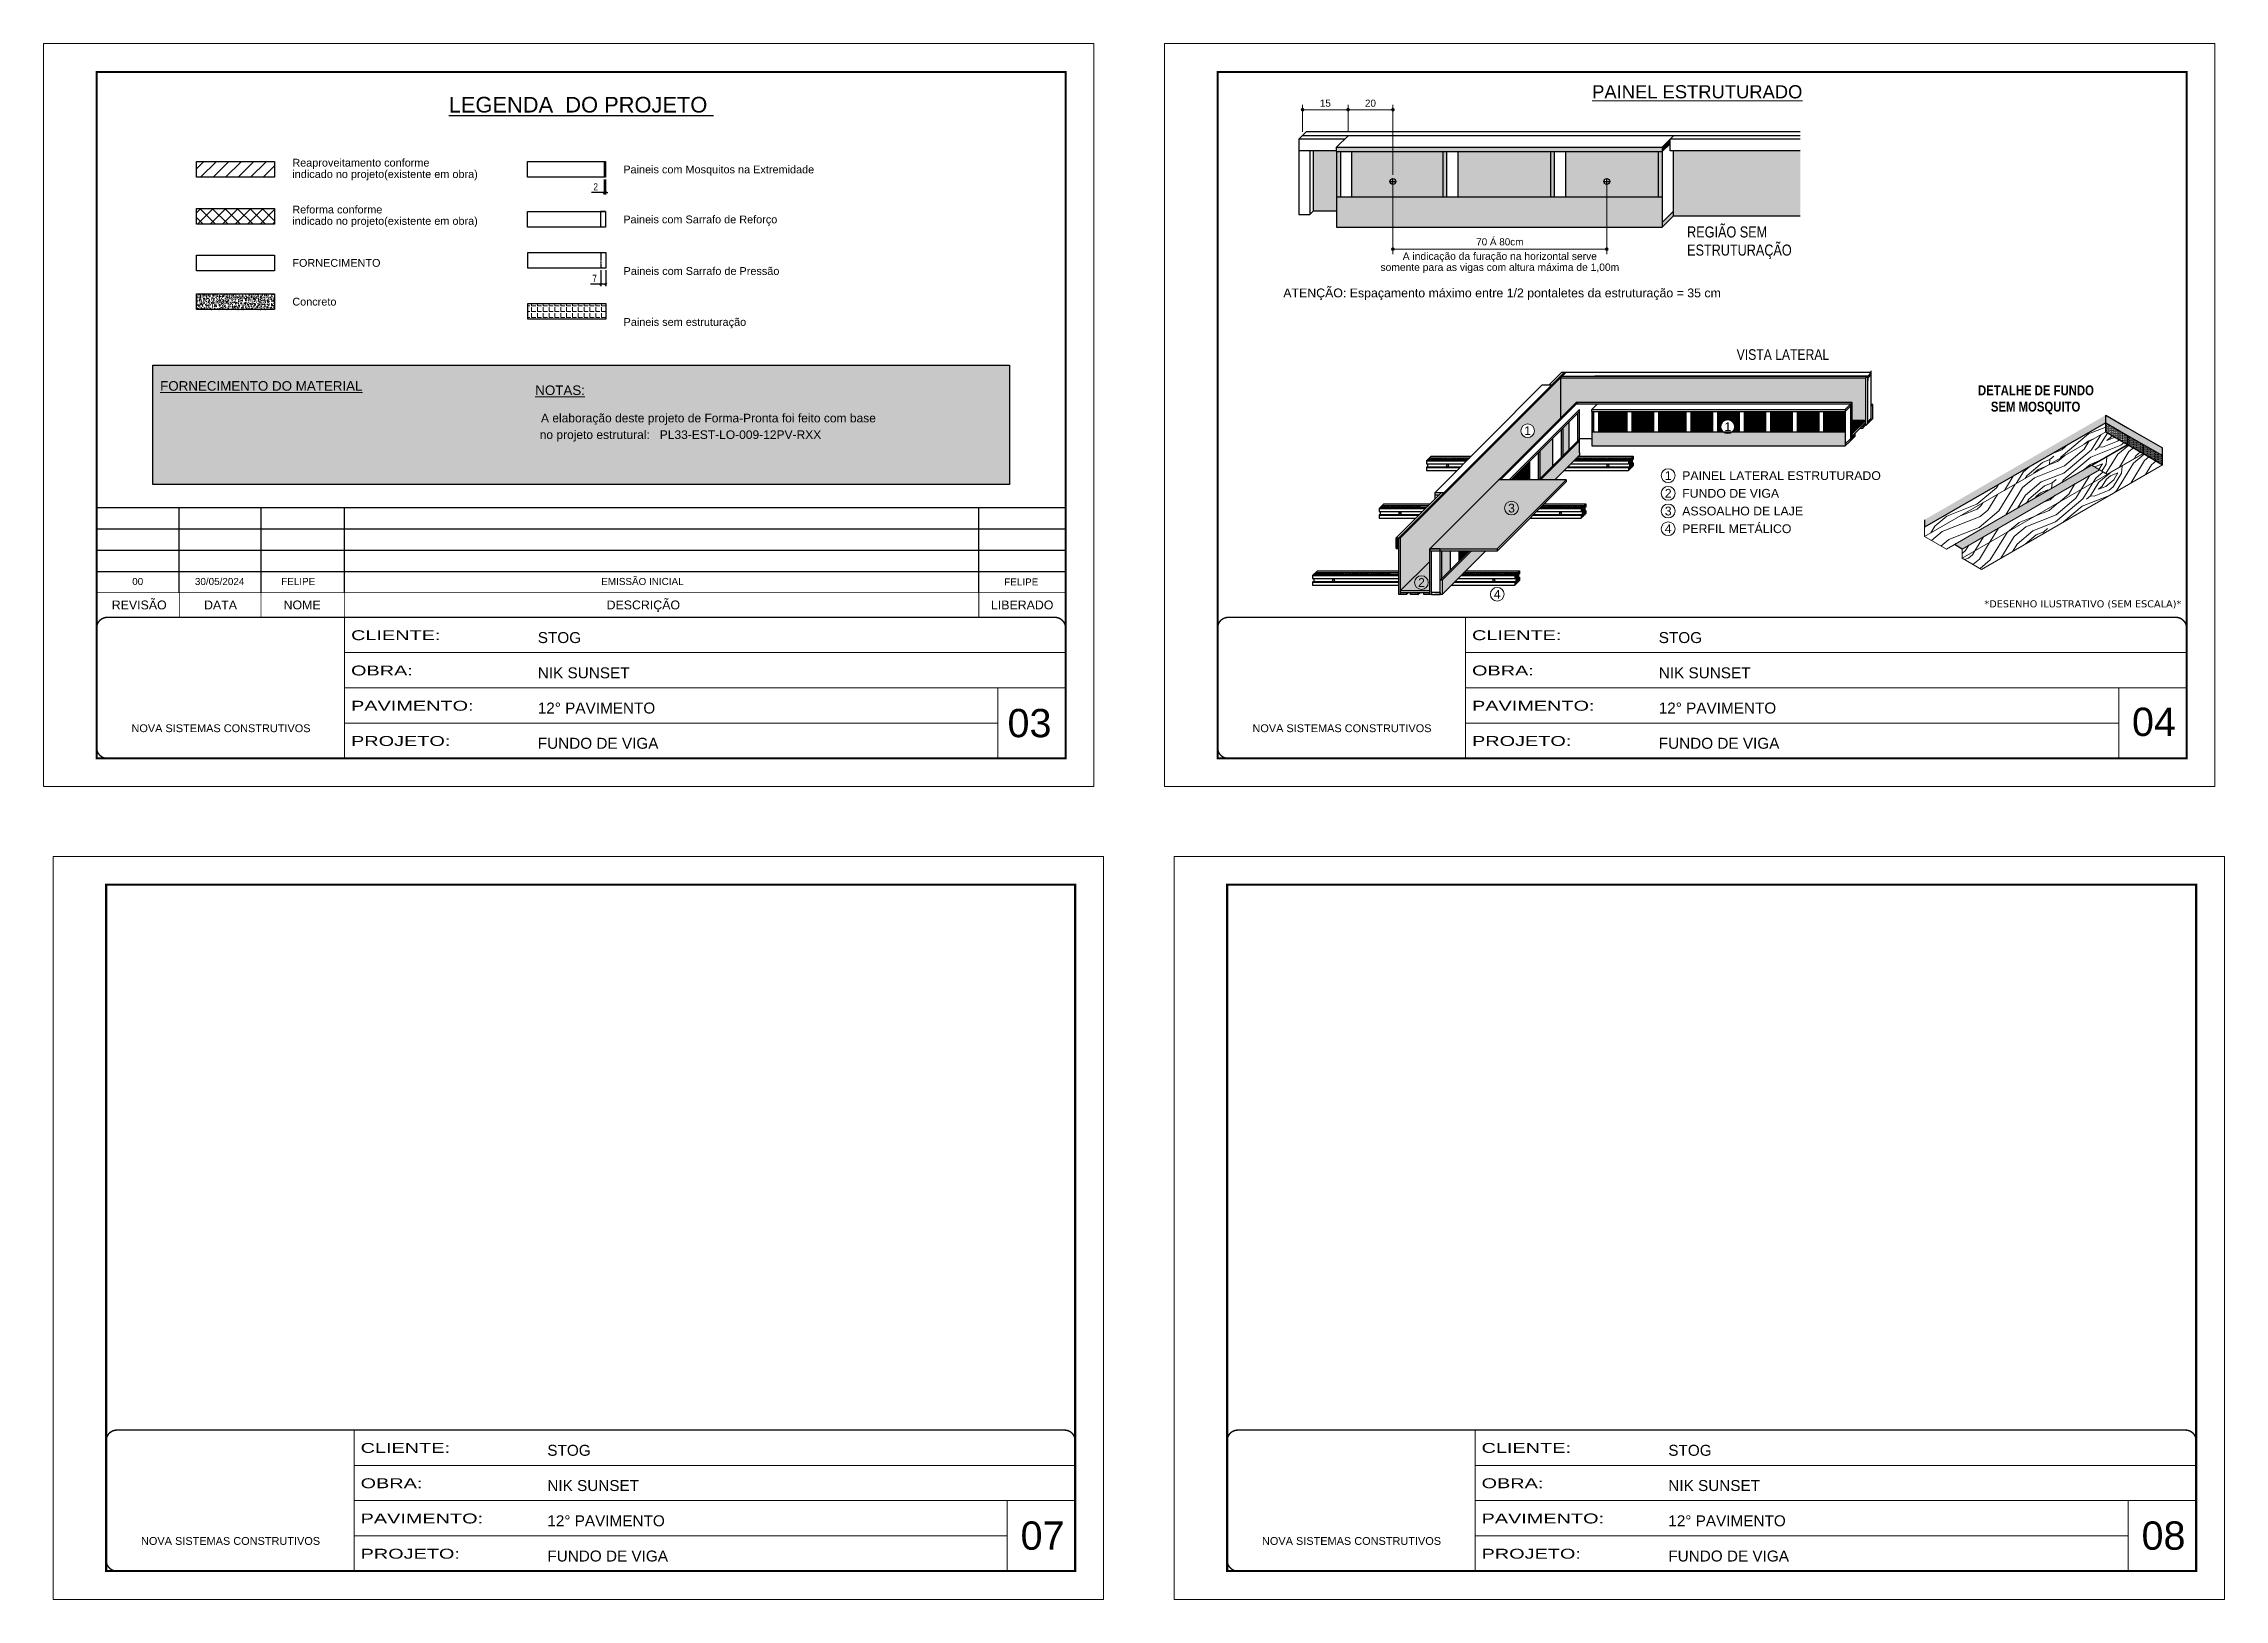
# Model space of a CAD drawing. Extents: x 1813 to 8067, y 422 to 2621.
# Drawn here: x 4983 to 8067, y 422 to 2621 of the extents above; entities that cross this region are included whole.
import ezdxf
from ezdxf.enums import TextEntityAlignment as Align

# ---------------------------------------------------------------- set-up
doc = ezdxf.new("R2010")
doc.units = 0
for name, pattern in [('CONTINUO', [0]), ('DASHED', [0.75, 0.5, -0.25]), ('HIDDEN', [0.375, 0.25, -0.125])]:
    doc.linetypes.add(name, pattern=pattern)
for name, color, linetype, lineweight in [('CARIMBO', 255, 'Continuous', 9), ('Demarcação 1', 251, 'Continuous', 9), ('Folhas', 255, 'Continuous', 9), ('fundo', 100, 'Continuous', 9), ('Hachura', 251, 'Continuous', 9), ('Madeira', 126, 'Continuous', 18), ('REAPROVEITAMENTO', 251, 'Continuous', 9), ('SARRAFO DE PRESSAO', 251, 'DASHED', 9)]:
    doc.layers.add(name, color=color, linetype=linetype, lineweight=lineweight)
for name, color, linetype in [('COTA', 241, 'Continuous'), ('HACHURA MADEIRAS', 1, 'Continuous'), ('material do compensado', 7, 'Continuous'), ('Painéis', 200, 'Continuous'), ('SARR_2.2x7', 40, 'Continuous'), ('texto', 7, 'Continuous')]:
    doc.layers.add(name, color=color, linetype=linetype)
doc.layers.add('Demarcação 2', color=254, linetype='Continuous', lineweight=9, true_color=0xe0e0e0)
doc.styles.add('ARIAL', font='arial.ttf')
doc.styles.add('CESAR1', font='arial.ttf', dxfattribs={"oblique": 15})
doc.styles.add('COTA TECNICA', font='techl___.ttf', dxfattribs={"height": 10})
doc.styles.add('ROMANC', font='techb___.ttf', dxfattribs={"height": 2.5})
doc.styles.get("Standard").update_dxf_attribs({"font": 'arial.ttf'})
doc.styles.add('stylellllll', font='verdana.ttf', dxfattribs={"height": 2})
doc.styles.add('Tecnologia', font='')
doc.styles.add('texto', font='ARIALN.TTF')
doc.styles.get('Tecnologia').set_extended_font_data('Forgotten Futurist')
doc.dimstyles.new('1x', dxfattribs={"dimtxt": 10, "dimasz": 5, "dimexe": 7, "dimexo": 5, "dimgap": 4, "dimtad": 1, "dimdec": 1, "dimdsep": 46, "dimtxsty": 'Standard', "dimblk": 'DOT', "dimcen": 0.09, "dimclrd": 4, "dimclre": 4, "dimclrt": 2, "dimadec": 0, "dimazin": 2, "dimtfac": 1, "dimtdec": 1, "dimtmove": 0, "dimatfit": 3, "dimldrblk": 'DOT', "dimfxl": 1, "dimtolj": 1, "dimtzin": 0, "dimlwd": 9, "dimlwe": 9, "dimarcsym": 0})
doc.dimstyles.new('PAINEL', dxfattribs={"dimtxt": 10, "dimasz": 3, "dimexe": 3, "dimexo": 3, "dimgap": 3, "dimtad": 1, "dimdec": 1, "dimzin": 12, "dimdsep": 46, "dimtxsty": 'COTA TECNICA', "dimblk1": 'OBLIQUE', "dimblk2": 'OBLIQUE', "dimsah": 1, "dimcen": 0.9, "dimclrd": 4, "dimclre": 4, "dimclrt": 240, "dimadec": 1, "dimazin": 3, "dimtfac": 1, "dimtdec": 1, "dimtmove": 0, "dimatfit": 3, "dimfxl": 1, "dimtolj": 1, "dimtzin": 12, "dimarcsym": 0})
pattern_1 = [(45, (4360.8015, 50259.9166), (0.99436891, 3.64601934), [4.6875, -0.9375, 0, -0.9375])]
pattern_2 = [(355, (-41765.87, -776.93), (111.07494, 93.20294), [5.12645, -97.40264]), (85, (-41721.89, -744.76), (-93.20294, 111.07494), [10.2529, -92.27619]), (40, (-41743.21, -753.18), (8.936, 102.13894), [7.24881, -21.74642, 7.24881, -14.497615, 50.751904, -43.50449]), (40, (-41771.43, -781.59), (8.936, 102.13894), [7.24983, -14.49967, 7.24983, -115.99871]), (40, (-41734.785, -774.504), (8.936, 102.13894), [7.24983, -137.7482]), (40, (-41725.02, -780.505), (8.936, 102.13894), [7.24983, -137.7482]), (40, (-41739.445, -768.95), (8.936, 102.13894), [7.24983, -137.7482]), (40, (-41744.105, -763.4), (8.936, 102.13894), [14.49967, -130.49838]), (40, (-41711.87, -689.03), (8.936, 102.13894), [14.49967, -130.49838]), (40, (-41753.87, -757.396), (8.936, 102.13894), [28.99933, -115.99871]), (40, (-41758.53, -751.84), (8.936, 102.13894), [28.99933, -115.99871]), (40, (-41689.46, -727.01), (8.936, 102.13894), [28.99933, -115.99871]), (40, (-41762.745, -741.18), (8.936, 102.13894), [21.7497, -123.24834]), (40, (-41781.83, -724.07), (8.936, 102.13894), [21.7497, -123.24834]), (40, (-41772.51, -735.18), (8.936, 102.13894), [21.7497, -123.24834]), (40, (-41703.44, -710.35), (8.936, 102.13894), [36.24951, -108.74853]), (40, (-41713.21, -704.35), (8.936, 102.13894), [36.24951, -108.74853]), (40, (-41705.23, -730.776), (8.936, 102.13894), [50.74931, -94.24873]), (21.56505, (-41754.766, -767.61), (102.138945, -8.936), [11.4631, -217.79893]), (21.56505, (-41731.657, -738.755), (102.138945, -8.936), [11.4631, -217.79893]), (21.56505, (-41737.658, -748.523), (102.138945, -8.936), [11.4631, -217.79893]), (21.56505, (-41760.766, -777.377), (102.138945, -8.936), [22.9262, -206.33583]), (21.56505, (-41736.317, -733.2), (102.138945, -8.936), [34.3893, -194.87273]), (21.56505, (-41746.084, -727.2), (102.138945, -8.936), [45.8524, -183.40963]), (21.56505, (-41755.85, -721.2), (102.138945, -8.936), [45.8524, -183.40963]), (21.56505, (-41768.49, -689.22), (102.138945, -8.936), [45.8524, -183.40963]), (21.56505, (-41769.385, -699.432), (102.138945, -8.936), [57.3155, -171.94653]), (21.56505, (-41765.17, -710.093), (102.138945, -8.936), [57.3155, -171.94653]), (58.43495, (-41732.997, -754.076), (8.936, 102.138945), [11.4631, -217.79893]), (58.43495, (-41749.21, -762.95), (8.936, 102.138945), [11.4631, -217.79893]), (58.43495, (-41765.873, -776.93), (8.936, 102.138945), [22.9262, -206.33583]), (58.43495, (-41733.89, -764.29), (8.936, 102.138945), [22.9262, -206.33583]), (58.43495, (-41776.534, -781.144), (8.936, 102.138945), [34.3893, -194.87273]), (58.43495, (-41786.748, -780.25), (8.936, 102.138945), [45.8524, -183.40963]), (58.43495, (-41694.376, -783.185), (8.936, 102.138945), [45.8524, -183.40963]), (58.43495, (-41729.23, -769.844), (8.936, 102.138945), [45.8524, -183.40963]), (58.43495, (-41709.697, -781.845), (8.936, 102.138945), [57.3155, -171.94653]), (58.43495, (-41719.464, -775.845), (8.936, 102.138945), [57.3155, -171.94653])]
pattern_3 = [(0, (-30873.356, -8530.8818), (0.82275303, 1.645506056), [0, -1.645506056])]

msp = doc.modelspace()

# ---------------------------------------------------------------- texts
at = {"color": 0, "linetype": 'Continuous', "ltscale": 5, "style": 'ARIAL'}
msp.add_text('%%ULEGENDA  DO PROJETO ', height=22.1184, dxfattribs=at).set_placement((5743.21, 2523.3), align=Align.CENTER)
at = {"style": 'ARIAL'}
for s, p in [('REVISÃO', (5118.48, 1827.37)), ('DATA', (5233.46, 1827.37)), ('NOME', (5348.81, 1827.37)), ('DESCRIÇÃO', (5831.26, 1827.37)), ('LIBERADO', (6366.94, 1827.37))]:
    msp.add_text(s, height=12.5, dxfattribs=at).set_placement(p, align=Align.MIDDLE_CENTER)
at = {"style": 'stylellllll'}
msp.add_text('*DESENHO ILUSTRATIVO (SEM ESCALA)*', height=10, dxfattribs=at).set_placement((8005.88, 1823.96), align=Align.RIGHT)
at = {"layer": 'CARIMBO', "linetype": 'Continuous', "ltscale": 2, "style": 'ARIAL'}
msp.add_text('%%UPAINEL ESTRUTURADO', height=18.59, dxfattribs=at).set_placement((7321.45, 2543.3), align=Align.CENTER)
at = {"layer": 'CARIMBO'}
for s, height, style, p in [('indicado no projeto(existente em obra)', 11, 'ARIAL', (5334.97, 2436.31)), ('Reaproveitamento conforme ', 11, 'ARIAL', (5334.97, 2452.4)), ('Paineis com Mosquitos na Extremidade', 11, 'ARIAL', (5802.94, 2442.82)), ('indicado no projeto(existente em obra)', 11, 'ARIAL', (5334.97, 2370.08)), ('Reforma conforme ', 11, 'ARIAL', (5334.97, 2386.16)), ('Paineis com Sarrafo de Reforço', 11, 'ARIAL', (5802.94, 2372.22)), ('FORNECIMENTO', 11, 'ARIAL', (5334.97, 2310.78)), ('Paineis com Sarrafo de Pressão', 11, 'ARIAL', (5803.3, 2299.33)), ('Concreto', 11, 'ARIAL', (5334.97, 2255.98)), ('Paineis sem estruturação', 11, 'ARIAL', (5803.3, 2227.3)), ('PAINEL LATERAL ESTRUTURADO', 12.436, 'CESAR1', (7300.17, 2010.12)), ('FUNDO DE VIGA', 12.436, 'CESAR1', (7300.17, 1985.12)), ('ASSOALHO DE LAJE', 12.436, 'CESAR1', (7300.17, 1960.12)), ('PERFIL METÁLICO', 12.436, 'CESAR1', (7300.17, 1935.12))]:
    msp.add_text(s, height=height, dxfattribs=dict(at, style=style)).set_placement(p, align=Align.MIDDLE_LEFT)
at = {"layer": 'CARIMBO', "linetype": 'Continuous', "ltscale": 2, "style": 'texto'}
for s, height, p in [('REGIÃO SEM', 15.6, (7307.12, 2346.67)), ('ESTRUTURAÇÃO', 15.6, (7307.12, 2321.1)), ('VISTA LATERAL', 15, (7377.22, 2173.74))]:
    msp.add_text(s, height=height, dxfattribs=at).set_placement(p)
at = {"layer": 'CARIMBO', "color": 2, "style": 'ARIAL'}
for s, height, p in [('A indicação da furação na horizontal serve', 10.4, (7042.32, 2320.29)), ('somente para as vigas com altura máxima de 1,00m', 10.4, (7042.32, 2304.69)), ('ATENÇÃO: Espaçamento máximo entre 1/2 pontaletes da estruturação = 35 cm  ', 12.48, (7050.34, 2268.32))]:
    msp.add_text(s, height=height, dxfattribs=at).set_placement(p, align=Align.MIDDLE_CENTER)
at = {"layer": 'CARIMBO', "color": 5, "style": 'ARIAL'}
for s, height, p in [('%%UFORNECIMENTO DO MATERIAL', 13.5, (5148.07, 2130.16)), ('%%UNOTAS:', 13.5, (5678.47, 2124.04)), ('  A elaboração deste projeto de Forma-Pronta foi feito com base', 12.15, (5677.11, 2085.44)), ('  no projeto estrutural:', 12.15, (5675.29, 2061.95))]:
    msp.add_text(s, height=height, dxfattribs=at).set_placement(p)
at = {"layer": 'CARIMBO', "color": 1, "style": 'ARIAL'}
msp.add_text('PL33-EST-LO-009-12PV-RXX', height=12.15, dxfattribs=at).set_placement((5854.52, 2061.95))
at = {"layer": 'CARIMBO', "style": 'ARIAL'}
for s, height, p in [('1', 12.32, (7081.67, 2073.55)), ('1', 12.32, (7364.61, 2079.22)), ('1', 12.44, (7280.4, 2010.12)), ('2', 12.44, (7280.4, 1985.12)), ('3', 12.32, (7058.81, 1964.23)), ('3', 12.44, (7280.4, 1960.12)), ('4', 12.44, (7280.4, 1935.12)), ('2', 12.32, (6931.48, 1859.02)), ('4', 12.32, (7038.62, 1842.46))]:
    msp.add_text(s, height=height, dxfattribs=at).set_placement(p, align=Align.MIDDLE_CENTER)
for s, height, p in [('00', 10, (5108.56, 1855.55)), ('30/05/2024', 10, (5197.21, 1855.55)), ('FELIPE', 10, (5319.25, 1855.55)), ('EMISSÃO INICIAL', 10, (5771.8, 1855.55)), ('04', 40, (7936.16, 1642.19)), ('07', 40, (6364.66, 492.19)), ('08', 40, (7949.66, 492.19))]:
    msp.add_text(s, height=height, dxfattribs=at).set_placement(p)
at = {"layer": 'CARIMBO', "color": 7, "style": 'ARIAL'}
msp.add_text('03', height=40, dxfattribs=at).set_placement((6346.21, 1640.43))
at = {"layer": 'CARIMBO', "style": 'ARIAL'}
msp.add_attdef('FELIPE', text='', height=10, dxfattribs=at).set_placement((6365.65, 1859.87), align=Align.MIDDLE_CENTER)
at = {"layer": 'texto', "style": 'ROMANC'}
for s, p in [('DETALHE DE FUNDO ', (7802.61, 2130.7)), ('SEM MOSQUITO', (7799.87, 2107.65))]:
    msp.add_text(s, height=14, dxfattribs=at).set_placement(p, align=Align.MIDDLE_CENTER)

# ---------------------------------------------------------------- blocks, each defined once
blk = doc.blocks.new('9999999999')
at = {"color": 30, "linetype": 'CONTINUO'}
for p, q in [((98564.6, 34230.2), (98564.6, 34429.4)), ((98564.6, 34379.6), (99584, 34379.6)), ((98564.6, 34329.8), (99488, 34329.8)), ((99584, 34329.8), (99488, 34329.8)), ((99488, 34329.8), (99488, 34230.2)), ((98564.6, 34280), (99488, 34280))]:
    blk.add_line(p, q, dxfattribs=at)
at = {"color": 30, "linetype": 'CONTINUO', "const_width": 2}
blk.add_lwpolyline([(99584, 34230.2), (99584, 34414.4, 0.414214), (99569, 34429.4), (98229, 34429.4, 0.414214), (98214, 34414.4), (98214, 34245.2, 0.414214), (98229, 34230.2), (99584, 34230.2)], format="xyb", dxfattribs=at)
at = {"layer": 'Folhas'}
blk.add_lwpolyline([(98139, 34190.2), (99624, 34190.2), (99624, 35240.2), (98139, 35240.2)], close=True, dxfattribs=at)
at = {"layer": 'Folhas', "color": 30, "const_width": 3}
blk.add_lwpolyline([(98214, 34230.2), (99584, 34230.2), (99584, 35200.2), (98214, 35200.2)], close=True, dxfattribs=at)
at = {"color": 7, "linetype": 'Continuous', "ltscale": 5, "style": 'ARIAL'}
for s, height, p in [('STOG', 15.48, (98837.7, 34393.1)), ('NIK SUNSET', 15.48, (98837.7, 34343.3)), ('12° PAVIMENTO', 15.483, (98837.7, 34293.5)), ('NOVA SISTEMAS CONSTRUTIVOS', 11.059, (98263.2, 34267.2)), ('FUNDO DE VIGA', 15.483, (98837.7, 34243.7))]:
    blk.add_text(s, height=height, dxfattribs=at).set_placement(p)
at = {"layer": 'Folhas', "color": 7, "style": 'Tecnologia', "width": 1.5}
for s, p in [('CLIENTE:', (98573.7, 34397.2)), ('OBRA:', (98573.7, 34347.3)), ('PAVIMENTO:', (98573.7, 34297.5)), ('PROJETO:', (98573.7, 34247.7))]:
    blk.add_text(s, height=14, dxfattribs=at).set_placement(p)
blk = doc.blocks.new('_Oblique')
at = {"color": 0, "linetype": 'ByBlock', "lineweight": -2}
blk.add_line((-0.5, -0.5), (0.5, 0.5), dxfattribs=at)
blk = doc.blocks.new('*D20')
at = {"layer": 'COTA', "color": 4, "lineweight": -2, "transparency": 16777216}
for p, q in [((5775.9, 2410.3), (5757.8, 2410.3)), ((5775.9, 2428.7), (5775.9, 2407.3)), ((5777.9, 2410.3), (5775.9, 2410.3)), ((5777.9, 2428.7), (5777.9, 2407.3)), ((5777.9, 2410.3), (5780.9, 2410.3))]:
    blk.add_line(p, q, dxfattribs=at)
at = {"layer": 'Defpoints', "color": 0, "transparency": 16777216}
for p in [(5775.9, 2431.7), (5775.9, 2410.3), (5777.9, 2431.7)]:
    blk.add_point(p, dxfattribs=at)
at = {"layer": 'COTA', "color": 4, "lineweight": -2, "transparency": 16777216, "xscale": 3, "yscale": 3, "zscale": 3}
blk.add_blockref('_Oblique', (5775.9, 2410.3), dxfattribs=at)
at = {"layer": 'COTA', "color": 4, "lineweight": -2, "transparency": 16777216, "xscale": 3, "yscale": 3, "zscale": 3, "rotation": 180}
blk.add_blockref('_Oblique', (5777.9, 2410.3), dxfattribs=at)
at = {"layer": 'COTA', "color": 240, "transparency": 16777216, "insert": (5763.9, 2418.3), "char_height": 10, "attachment_point": 5, "style": 'COTA TECNICA'}
blk.add_mtext('\\A1;2', dxfattribs=at)
blk = doc.blocks.new('*D21')
at = {"layer": 'COTA', "color": 4, "lineweight": -2, "transparency": 16777216}
for p, q in [((5771.3, 2300.3), (5771.3, 2277.8)), ((5778.3, 2300.3), (5778.3, 2277.8)), ((5771.3, 2280.8), (5756.6, 2280.8)), ((5778.3, 2280.8), (5771.3, 2280.8))]:
    blk.add_line(p, q, dxfattribs=at)
at = {"layer": 'Defpoints', "color": 0, "transparency": 16777216}
for p in [(5771.3, 2303.3), (5778.3, 2303.3), (5771.3, 2280.8)]:
    blk.add_point(p, dxfattribs=at)
at = {"layer": 'COTA', "color": 4, "lineweight": -2, "transparency": 16777216, "xscale": 3, "yscale": 3, "zscale": 3, "rotation": 180}
blk.add_blockref('_Oblique', (5771.3, 2280.8), dxfattribs=at)
at = {"layer": 'COTA', "color": 4, "lineweight": -2, "transparency": 16777216, "xscale": 3, "yscale": 3, "zscale": 3}
blk.add_blockref('_Oblique', (5778.3, 2280.8), dxfattribs=at)
at = {"layer": 'COTA', "color": 240, "transparency": 16777216, "insert": (5762.4, 2288.9), "char_height": 10, "attachment_point": 5, "style": 'COTA TECNICA'}
blk.add_mtext('\\A1;7', dxfattribs=at)
blk = doc.blocks.new('_Dot')
at = {"color": 0, "linetype": 'ByBlock', "lineweight": -2}
blk.add_line((-0.5, 0), (-1, 0), dxfattribs=at)
at = {"color": 0, "linetype": 'ByBlock', "const_width": 0.5}
blk.add_lwpolyline([(-0.25, 0, 1), (0.25, 0, 1)], format="xyb", close=True, dxfattribs=at)
blk = doc.blocks.new('*D17')
at = {"layer": 'COTA', "color": 4, "lineweight": 9, "transparency": 16777216}
for p, q in [((6763.4, 2495.8), (6763.4, 2534.3)), ((6827.8, 2495.5), (6827.8, 2534.3)), ((6768.4, 2527.3), (6822.8, 2527.3))]:
    blk.add_line(p, q, dxfattribs=at)
at = {"layer": 'Defpoints', "color": 0, "transparency": 16777216}
for p in [(6827.8, 2527.3), (6763.4, 2490.8), (6827.8, 2490.5)]:
    blk.add_point(p, dxfattribs=at)
at = {"layer": 'COTA', "color": 4, "lineweight": 9, "transparency": 16777216, "xscale": 5, "yscale": 5, "zscale": 5, "rotation": 180}
blk.add_blockref('_Dot', (6763.4, 2527.3), dxfattribs=at)
at = {"layer": 'COTA', "color": 4, "lineweight": 9, "transparency": 16777216, "xscale": 5, "yscale": 5, "zscale": 5}
blk.add_blockref('_Dot', (6827.8, 2527.3), dxfattribs=at)
at = {"layer": 'COTA', "color": 2, "transparency": 16777216, "insert": (6795.6, 2536.4), "char_height": 10, "attachment_point": 5}
blk.add_mtext('\\A1;15', dxfattribs=at)
blk = doc.blocks.new('*D18')
at = {"layer": 'COTA', "color": 4, "lineweight": 9, "transparency": 16777216}
for p, q in [((6827.8, 2495.5), (6827.8, 2534.3)), ((6891.1, 2435), (6891.1, 2534.3)), ((6832.8, 2527.3), (6886.1, 2527.3))]:
    blk.add_line(p, q, dxfattribs=at)
at = {"layer": 'Defpoints', "color": 0, "transparency": 16777216}
for p in [(6891.1, 2527.3), (6827.8, 2490.5), (6891.1, 2430)]:
    blk.add_point(p, dxfattribs=at)
at = {"layer": 'COTA', "color": 4, "lineweight": 9, "transparency": 16777216, "xscale": 5, "yscale": 5, "zscale": 5, "rotation": 180}
blk.add_blockref('_Dot', (6827.8, 2527.3), dxfattribs=at)
at = {"layer": 'COTA', "color": 4, "lineweight": 9, "transparency": 16777216, "xscale": 5, "yscale": 5, "zscale": 5}
blk.add_blockref('_Dot', (6891.1, 2527.3), dxfattribs=at)
at = {"layer": 'COTA', "color": 2, "transparency": 16777216, "insert": (6859.4, 2536.4), "char_height": 10, "attachment_point": 5}
blk.add_mtext('\\A1;20', dxfattribs=at)
blk = doc.blocks.new('*D19')
at = {"layer": 'COTA', "color": 4, "lineweight": 9, "transparency": 16777216}
for p, q in [((6891.1, 2425), (6891.1, 2323.2)), ((7193.5, 2425), (7193.5, 2323.2)), ((6896.1, 2330.2), (7188.5, 2330.2))]:
    blk.add_line(p, q, dxfattribs=at)
at = {"layer": 'Defpoints', "color": 0, "transparency": 16777216}
for p in [(6891.1, 2430), (7193.5, 2430), (7193.5, 2330.2)]:
    blk.add_point(p, dxfattribs=at)
at = {"layer": 'COTA', "color": 4, "lineweight": 9, "transparency": 16777216, "xscale": 5, "yscale": 5, "zscale": 5, "rotation": 180}
blk.add_blockref('_Dot', (6891.1, 2330.2), dxfattribs=at)
at = {"layer": 'COTA', "color": 4, "lineweight": 9, "transparency": 16777216, "xscale": 5, "yscale": 5, "zscale": 5}
blk.add_blockref('_Dot', (7193.5, 2330.2), dxfattribs=at)
at = {"layer": 'COTA', "color": 2, "transparency": 16777216, "insert": (7042.3, 2340.5), "char_height": 10, "attachment_point": 5}
blk.add_mtext('\\A1;70 Á 80cm', dxfattribs=at)

# ---------------------------------------------------------------- dimensions: what is measured, and where the dimension line sits
at = {"layer": 'COTA'}
for base, p1, p2, text, picture, middle in [((6827.81, 2527.26), (6763.38, 2490.84), (6827.81, 2490.46), '15', '*D17', (6795.59, 2536.37)), ((6891.09, 2527.26), (6827.81, 2490.46), (6891.09, 2429.99), '20', '*D18', (6859.45, 2536.37)), ((7193.55, 2330.16), (6891.09, 2429.99), (7193.55, 2429.99), '70 Á 80cm', '*D19', (7042.32, 2340.51))]:
    dim = msp.add_linear_dim(base=base, p1=p1, p2=p2, text=text, dimstyle='1x', dxfattribs=at)
    dim.commit()
    dim.dimension.update_dxf_attribs({"geometry": picture, "text_midpoint": middle})
for base, p1, p2, picture, middle in [((5775.94, 2410.28), (5777.94, 2431.7), (5775.94, 2431.7), '*D20', (5763.88, 2418.28)), ((5771.3, 2280.78), (5778.3, 2303.27), (5771.3, 2303.27), '*D21', (5762.43, 2288.86))]:
    dim = msp.add_linear_dim(base=base, p1=p1, p2=p2, dimstyle='PAINEL', dxfattribs=at)
    dim.commit()
    dim.dimension.update_dxf_attribs({"geometry": picture, "text_midpoint": middle})

# ---------------------------------------------------------------- hatches: boundary and pattern name
at = {"linetype": 'ByBlock', "ltscale": 2}
for points in [[(6811.47, 2404.28), (6816.8, 2404.28), (6816.8, 2467.88), (6811.47, 2467.88)], [(7271.64, 2474.37), (6811.58, 2474.37), (6811.58, 2467.99), (7271.64, 2467.99)], [(6961.66, 2404.28), (6966.98, 2404.28), (6966.98, 2467.88), (6961.66, 2467.88)], [(7152.61, 2056.78), (7154.96, 2059.14), (7154.96, 2100.58), (7152.61, 2098.22)], [(7172.26, 2072.02), (7174.7, 2072.02), (7174.7, 2100.74), (7172.26, 2100.74)], [(7219.53, 2072.02), (7221.97, 2072.02), (7221.97, 2100.74), (7219.53, 2100.74)], [(7257.07, 2072.02), (7259.51, 2072.02), (7259.51, 2100.74), (7257.07, 2100.74)], [(7303, 2072.02), (7305.44, 2072.02), (7305.44, 2100.74), (7303, 2100.74)], [(7340.53, 2072.02), (7342.97, 2072.02), (7342.97, 2100.74), (7340.53, 2100.74)], [(7378.07, 2072.02), (7380.5, 2072.02), (7380.5, 2100.74), (7378.07, 2100.74)], [(7415.6, 2072.02), (7418.04, 2072.02), (7418.04, 2100.74), (7415.6, 2100.74)], [(7453.13, 2072.02), (7455.57, 2072.02), (7455.57, 2100.74), (7453.13, 2100.74)], [(7490.67, 2072.02), (7493.1, 2072.02), (7493.1, 2100.74), (7490.67, 2100.74)], [(7528.2, 2072.02), (7530.64, 2072.02), (7530.64, 2100.74), (7528.2, 2100.74)], [(7569.52, 2110.72), (7567.51, 2110.72), (7567.51, 2108.49)], [(7129.27, 2035.92), (7131.62, 2038.28), (7131.62, 2077.57), (7129.27, 2075.22)], [(7099.21, 2044.83), (7096.86, 2042.48), (7096.86, 2003.98), (7099.21, 2003.98)], [(7152.71, 2056.89), (7152.71, 2059.37), (7099.32, 2005.97), (7099.32, 2004.08), (7099.91, 2004.08)], [(7002.04, 1903.96), (6999.48, 1903.96), (6958.02, 1862.5), (6960.59, 1862.5)], [(6984.84, 1889.31), (6987.19, 1891.67), (6987.19, 1903.85), (6984.84, 1903.85)]]:
    msp.add_hatch(color=256, dxfattribs=at).paths.add_polyline_path(points)
for points in [[(7114.04, 2404.28), (7119.37, 2404.28), (7119.37, 2467.99), (7114.04, 2467.99)], [(7282.99, 2479.25), (7282.99, 2485.62), (7271.64, 2474.37), (7271.64, 2467.99)], [(7544.73, 2070.08), (7538.75, 2064.15), (7538.75, 2059.96), (7544.73, 2065.89)], [(7559.89, 2080.93), (7559.89, 2085.13), (7555.67, 2080.93), (7555.67, 2076.74)], [(6899.5, 1922.11), (6895.84, 1922.11), (6895.84, 1907.25), (6899.5, 1907.25)]]:
    msp.add_hatch(color=256).paths.add_polyline_path(points)
h = msp.add_hatch(color=256)
h.paths.add_polyline_path([(7271.64, 2367.74), (7271.64, 2361.36), (7287.86, 2377.45), (7287.86, 2383.83)])
h.paths.add_polyline_path([(7266.31, 2404.28), (7271.64, 2404.28), (7271.64, 2467.99), (7266.31, 2467.99)])
at = {"linetype": 'Continuous', "ltscale": 1.5}
h = msp.add_hatch(dxfattribs=at)
h.set_pattern_fill('ANSI36', color=256, scale=15, style=0)
h.set_pattern_definition(pattern_1)
h.paths.add_polyline_path([(6943.27, 2035.41), (6940.76, 2032.9), (6997.33, 2032.9), (6999.82, 2035.41)])
h = msp.add_hatch(dxfattribs=at)
h.set_pattern_fill('ANSI36', color=256, scale=15, style=0)
h.set_pattern_definition(pattern_1)
h.paths.add_polyline_path([(7228.96, 2035.41), (7151.23, 2035.41), (7148.72, 2032.9), (7226.45, 2032.9)])
h.paths.add_polyline_path([(7228.96, 2035.41), (7226.45, 2032.9), (7226.45, 2019.29), (7228.96, 2021.79)])
h = msp.add_hatch(dxfattribs=at)
h.set_pattern_fill('ANSI36', color=256, scale=15, style=0)
h.set_pattern_definition(pattern_1)
h.paths.add_polyline_path([(6876.29, 1968.04), (6873.78, 1965.53), (6930.35, 1965.53), (6932.84, 1968.04)])
h = msp.add_hatch(dxfattribs=at)
h.set_pattern_fill('ANSI36', color=256, scale=15, style=0)
h.set_pattern_definition(pattern_1)
h.paths.add_polyline_path([(7161.98, 1968.04), (7159.47, 1965.53), (7159.47, 1951.92), (7161.98, 1954.42)])
h.paths.add_polyline_path([(7102.97, 1968.04), (7100.47, 1965.53), (7159.47, 1965.53), (7161.98, 1968.04)])
h = msp.add_hatch(dxfattribs=at)
h.set_pattern_fill('ANSI36', color=256, scale=15, style=0)
h.set_pattern_definition(pattern_1)
h.paths.add_polyline_path([(6782.22, 1873.41), (6779.71, 1870.91), (6887.18, 1870.91), (6887.18, 1873.41)])
h = msp.add_hatch(dxfattribs=at)
h.set_pattern_fill('ANSI36', color=256, scale=15, style=0)
h.set_pattern_definition(pattern_1)
h.paths.add_polyline_path([(7067.91, 1873.41), (7065.4, 1870.91), (7065.4, 1857.3), (7067.91, 1859.8)])
h.paths.add_polyline_path([(6991.8, 1873.41), (6989.3, 1870.91), (7065.4, 1870.91), (7067.91, 1873.41)])
at = {"linetype": 'ByBlock', "ltscale": 2}
h = msp.add_hatch(color=256, dxfattribs=at)
h.paths.add_polyline_path([(6910.29, 1845.12), (6902.07, 1845.12), (6902.07, 1842.2), (6910.29, 1842.2)])
h.paths.add_polyline_path([(6926.59, 1845.12), (6915.8, 1845.12), (6915.8, 1842.2), (6926.59, 1842.2)])
h.paths.add_polyline_path([(6943.14, 1845.12), (6934.92, 1845.12), (6934.92, 1842.2), (6943.14, 1842.2)])
at = {"layer": 'COTA', "linetype": 'Continuous', "ltscale": 200}
h = msp.add_hatch(dxfattribs=at)
h.set_pattern_fill('AR-CONC', color=256, scale=0.9)
h.set_pattern_definition([(50, (-98623.35, -32589.477), (6.45534164, -0.56476921), [0.675, -7.425]), (355, (-98623.35, -32589.477), (-1.248762, 6.7697292), [0.54, -5.94]), (100.4514445, (-98622.812, -32589.524), (5.20657962, 6.20495992), [0.57366173, -6.310279]), (46.1842, (-98623.35, -32587.677), (9.605172, -1.4896735), [1.0125, -11.1375]), (96.6356355, (-98622.55, -32587.801), (8.4119575, 8.7670674), [0.8604931, -9.4654238]), (351.184164, (-98623.35, -32587.677), (8.4119575, 8.7670674), [0.81, -8.91]), (21, (-98622.45, -32588.127), (5.37216347, -3.62357002), [0.675, -7.425]), (326, (-98622.45, -32588.127), (2.189838, 6.5263504), [0.54, -5.94]), (71.451445, (-98622.0024, -32588.429), (7.5620014, 2.90278038), [0.5736617, -6.310279]), (37.5, (-98623.35, -32589.477), (0.1094387, 2.996044684), [0, -5.868, 0, -6.03, 0, -5.9625]), (7.5, (-98623.35, -32589.477), (2.36762584, 3.54970541), [0, -3.438, 0, -5.733, 0, -2.2725]), (327.5, (-98625.357, -32589.477), (4.804401926, -0.202993846), [0, -2.25, 0, -7.02, 0, -9.315]), (317.5, (-98626.257, -32589.477), (5.24867552, 0.90094484), [0, -2.925, 0, -4.662, 0, -6.615])])
h.paths.add_polyline_path([(5309.97, 2244.85), (5309.97, 2267.11), (5199.4, 2267.11), (5199.4, 2244.85)])
at = {"layer": 'Demarcação 1'}
h = msp.add_hatch(color=256, dxfattribs=at)
h.paths.add_polyline_path([(6921.8, 1859.02, 1), (6941.15, 1859.02, 1)], flags=17)
h.paths.add_polyline_path([(6943.14, 1906.72), (7128.18, 2091.76), (7128.18, 2148.23), (7128.18, 2148.23), (6902.07, 1922.12), (6902.07, 1847.69), (6943.14, 1888.75)])
h.paths.add_polyline_path([(7071.99, 2073.55, -1), (7091.35, 2073.55, -1)], flags=16)
h.paths.add_polyline_path([(6923.6, 1849.77), (6939.35, 1849.77), (6939.35, 1868.32), (6923.6, 1868.32)], flags=24)
h.paths.add_polyline_path([(7073.79, 2064.3), (7089.55, 2064.3), (7089.55, 2082.86), (7073.79, 2082.86)], flags=24)
for points in [[(7128.18, 2091.76), (7150.11, 2113.7), (7540.68, 2113.7), (7540.68, 2088.07), (7559.89, 2088.07), (7559.89, 2148.23), (7128.18, 2148.23)], [(7540.68, 2088.07), (7540.68, 2069.02), (7559.89, 2088.07)]]:
    msp.add_hatch(color=256, dxfattribs=at).paths.add_polyline_path(points)
h = msp.add_hatch(color=256, dxfattribs=at)
h.paths.add_polyline_path([(6902.07, 1847.69), (6943.14, 1847.69), (6943.14, 1888.75)])
h.paths.add_polyline_path([(6921.8, 1859.02, -1), (6941.15, 1859.02, -1)], flags=16)
h.paths.add_polyline_path([(6923.6, 1849.77), (6939.35, 1849.77), (6939.35, 1868.32), (6923.6, 1868.32)], flags=24)
at = {"layer": 'Demarcação 2'}
for points in [[(6811.58, 2467.99), (6811.58, 2467.99), (6811.58, 2469.05), (6778.59, 2469.05), (6778.59, 2383.83), (6811.58, 2383.83)], [(6833.13, 2404.28), (6961.77, 2404.28), (6961.77, 2467.99), (6833.13, 2467.99)], [(6983.32, 2404.28), (7114.04, 2404.28), (7114.04, 2467.99), (6983.32, 2467.99)], [(7287.86, 2469.05), (7287.86, 2377.45), (7467.14, 2377.45), (7467.14, 2469.05)], [(7271.64, 2404.28), (6811.58, 2404.28), (6811.58, 2367.74), (6811.58, 2361.36), (7271.64, 2361.36)], [(7182.23, 2072.02), (7219.64, 2072.02), (7219.64, 2100.84), (7182.23, 2100.84)], [(7229.51, 2072.02), (7257.17, 2072.02), (7257.17, 2100.84), (7229.51, 2100.84)], [(7267.04, 2072.02), (7303.11, 2072.02), (7303.11, 2100.84), (7267.04, 2100.84)], [(7312.97, 2072.02), (7340.64, 2072.02), (7340.64, 2100.84), (7312.97, 2100.84)], [(7388.04, 2072.02), (7415.71, 2072.02), (7415.71, 2100.84), (7388.04, 2100.84)], [(7425.57, 2072.02), (7453.24, 2072.02), (7453.24, 2100.84), (7425.57, 2100.84)], [(7463.11, 2072.02), (7490.77, 2072.02), (7490.77, 2100.84), (7463.11, 2100.84)], [(7500.64, 2072.02), (7528.31, 2072.02), (7528.31, 2100.84), (7500.64, 2100.84)], [(7131.73, 2038.38), (7140.39, 2047.05), (7140.39, 2086.01), (7131.73, 2077.34)], [(7530.74, 2072.02), (7371.08, 2072.02, -0.3830345), (7358.15, 2072.02), (7172.36, 2072.02), (7172.36, 2052.02), (7530.74, 2052.02)], [(7099.32, 2005.97), (7117.05, 2023.71), (7117.05, 2062.67), (7099.32, 2044.94)], [(7155.07, 2042.16), (7155.07, 2059.24), (7099.91, 2004.08), (7119.91, 2004.08), (7155.06, 2039.24)], [(7058.47, 2004.08), (7084.65, 2004.08), (7084.65, 2030.26)], [(6960.37, 1864.85), (6972.62, 1877.1), (6972.62, 1903.96), (6960.37, 1903.96)], [(7022.34, 1903.96), (7016.86, 1903.96), (7002.04, 1903.96), (6960.59, 1862.5), (6960.59, 1842.2)], [(6987.29, 1891.77), (6999.48, 1903.96), (6987.29, 1903.96)]]:
    msp.add_hatch(color=256, dxfattribs=at).paths.add_polyline_path(points)
h = msp.add_hatch(color=256, dxfattribs=at)
h.paths.add_polyline_path([(7189.36, 2425.81, -1), (7197.73, 2425.81, -1)], flags=16)
h.paths.add_polyline_path([(7135.59, 2404.28), (7266.31, 2404.28), (7266.31, 2467.99), (7135.59, 2467.99)])
h = msp.add_hatch(color=8, dxfattribs=at)
h.set_gradient(color1=(112, 112, 112), one_color=1, tint=1, name='SPHERICAL')
h.paths.add_polyline_path([(5137.72, 2166.03), (6348.98, 2166.03), (6348.98, 1997.69), (5137.72, 1997.69)])
h = msp.add_hatch(color=256, dxfattribs=at)
h.paths.add_polyline_path([(7374.29, 2079.22, -1), (7354.93, 2079.22, -1)], flags=16)
h.paths.add_polyline_path([(7356.73, 2069.97), (7372.49, 2069.97), (7372.49, 2088.52), (7356.73, 2088.52)], flags=24)
h.paths.add_polyline_path([(7350.51, 2072.02), (7378.17, 2072.02), (7378.17, 2100.84), (7350.51, 2100.84)])
h = msp.add_hatch(color=256, dxfattribs=at)
h.paths.add_polyline_path([(6943.14, 1906.72), (6945.7, 1906.72), (6958.02, 1906.72), (7038.77, 1906.72), (7136.14, 2004.08), (7040.5, 2004.08)])
h.paths.add_polyline_path([(7050.88, 1954.71), (7066.74, 1954.71), (7066.74, 1973.59), (7050.88, 1973.59)], flags=24)
at = {"layer": 'fundo'}
h = msp.add_hatch(color=252, dxfattribs=at)
h.dxf.hatch_style = 1
h.paths.add_polyline_path([(7642.79, 1947.74), (7642.79, 1937.08), (7898.94, 2084.97), (7898.94, 2095.62)])
h = msp.add_hatch(color=252, dxfattribs=at)
h.dxf.hatch_style = 1
h.paths.add_polyline_path([(7930.01, 2077.68), (7898.94, 2095.62), (7898.94, 2084.97), (7930.01, 2067.03), (7979.35, 2038.54), (7979.35, 2049.2)])
h = msp.add_hatch(color=252, dxfattribs=at)
h.dxf.hatch_style = 1
h.paths.add_polyline_path([(7890.3, 2018.23), (7879.93, 2024.21), (7879.93, 2025.09), (7685.15, 1912.63), (7696.07, 1906.32)])
at = {"layer": 'Hachura'}
h = msp.add_hatch(dxfattribs=at)
h.set_pattern_fill('ANGLE', color=256, scale=30)
h.set_pattern_definition([(0, (-98623.35, -32589.477), (0, 8.25), [6, -2.25]), (90, (-98623.35, -32589.477), (-8.25, 5e-16), [6, -2.25])])
h.paths.add_polyline_path([(5778.3, 2231.24), (5778.3, 2253.49), (5667.73, 2253.49), (5667.73, 2231.24)])
at = {"layer": 'HACHURA MADEIRAS'}
h = msp.add_hatch(dxfattribs=at)
h.set_pattern_fill('DOTS', scale=1.036539)
h.set_pattern_definition(pattern_3)
h.paths.add_polyline_path([(7930.01, 2054), (7930.01, 2067.03), (7898.94, 2084.97), (7898.94, 2071.95)])
h = msp.add_hatch(dxfattribs=at)
h.set_pattern_fill('DOTS', scale=1.036539)
h.set_pattern_definition(pattern_3)
h.paths.add_polyline_path([(7930.77, 2066.59), (7930.77, 2053.57), (7951.91, 2041.36), (7951.91, 2054.38)])
h = msp.add_hatch(dxfattribs=at)
h.set_pattern_fill('DOTS', scale=1.036539)
h.set_pattern_definition(pattern_3)
h.paths.add_polyline_path([(7952.21, 2054.21), (7952.21, 2041.19), (7979.35, 2025.52), (7979.35, 2038.54)])
at = {"layer": 'Madeira'}
h = msp.add_hatch(dxfattribs=at)
h.set_pattern_fill('PATRON00077', color=256, scale=102.529099, angle=355, pattern_type=2)
h.set_pattern_definition(pattern_2)
h.paths.add_polyline_path([(7642.79, 1937.08), (7642.79, 1924.06), (7898.94, 2071.95), (7898.94, 2084.97)])
h = msp.add_hatch(dxfattribs=at)
h.set_pattern_fill('PATRON00077', color=256, scale=102.529099, angle=355, pattern_type=2)
h.set_pattern_definition([(355, (-10663.36, -70017.5), (111.07494, 93.20294), [5.12645, -97.40264]), (85, (-10619.37, -69985.33), (-93.20294, 111.07494), [10.25291, -92.27619]), (40, (-10640.69, -69993.75), (8.936, 102.138945), [7.248807, -21.74642, 7.248807, -14.497615, 50.751904, -43.504487]), (40, (-10668.91, -70022.16), (8.936, 102.138945), [7.24983, -14.499665, 7.24983, -115.99871]), (40, (-10632.27, -70015.074), (8.936, 102.138945), [7.24983, -137.74821]), (40, (-10622.5, -70021.074), (8.936, 102.138945), [7.24983, -137.74821]), (40, (-10636.93, -70009.52), (8.936, 102.138945), [7.24983, -137.74821]), (40, (-10641.59, -70003.966), (8.936, 102.138945), [14.49967, -130.49838]), (40, (-10609.35, -69929.596), (8.936, 102.138945), [14.49967, -130.49838]), (40, (-10651.354, -69997.966), (8.936, 102.138945), [28.99933, -115.99871]), (40, (-10656.014, -69992.41), (8.936, 102.138945), [28.99933, -115.99871]), (40, (-10586.94, -69967.58), (8.936, 102.138945), [28.99933, -115.99871]), (40, (-10660.23, -69981.75), (8.936, 102.138945), [21.7497, -123.24834]), (40, (-10679.315, -69964.64), (8.936, 102.138945), [21.7497, -123.24834]), (40, (-10669.995, -69975.75), (8.936, 102.138945), [21.7497, -123.24834]), (40, (-10600.92, -69950.92), (8.936, 102.138945), [36.24951, -108.74853]), (40, (-10610.69, -69944.92), (8.936, 102.138945), [36.24951, -108.74853]), (40, (-10602.71, -69971.345), (8.936, 102.138945), [50.74931, -94.24873]), (21.56505, (-10652.248, -70008.18), (102.138945, -8.936), [11.4631, -217.79893]), (21.56505, (-10629.14, -69979.325), (102.138945, -8.936), [11.4631, -217.79893]), (21.56505, (-10635.14, -69989.092), (102.138945, -8.936), [11.4631, -217.79893]), (21.56505, (-10658.25, -70017.947), (102.138945, -8.936), [22.9262, -206.33583]), (21.56505, (-10633.8, -69973.77), (102.138945, -8.936), [34.3893, -194.87273]), (21.56505, (-10643.566, -69967.77), (102.138945, -8.936), [45.8524, -183.40963]), (21.56505, (-10653.333, -69961.77), (102.138945, -8.936), [45.8524, -183.40963]), (21.56505, (-10665.973, -69929.79), (102.138945, -8.936), [45.8524, -183.40963]), (21.56505, (-10666.867, -69940), (102.138945, -8.936), [57.31551, -171.94653]), (21.56505, (-10662.654, -69950.663), (102.138945, -8.936), [57.31551, -171.94653]), (58.43495, (-10630.48, -69994.646), (8.936, 102.138945), [11.4631, -217.79893]), (58.43495, (-10646.694, -70003.52), (8.936, 102.138945), [11.4631, -217.79893]), (58.43495, (-10663.355, -70017.5), (8.936, 102.138945), [22.9262, -206.33583]), (58.43495, (-10631.373, -70004.86), (8.936, 102.138945), [22.9262, -206.33583]), (58.43495, (-10674.016, -70021.713), (8.936, 102.138945), [34.3893, -194.87273]), (58.43495, (-10684.23, -70020.82), (8.936, 102.138945), [45.8524, -183.40963]), (58.43495, (-10591.86, -70023.755), (8.936, 102.138945), [45.8524, -183.40963]), (58.43495, (-10626.713, -70010.414), (8.936, 102.138945), [45.8524, -183.40963]), (58.43495, (-10607.18, -70022.415), (8.936, 102.138945), [57.31551, -171.94653]), (58.43495, (-10616.946, -70016.414), (8.936, 102.138945), [57.31551, -171.94653])])
h.paths.add_polyline_path([(7642.79, 1924.06), (7673.87, 1906.12), (7930.01, 2054), (7898.94, 2071.95)])
h = msp.add_hatch(dxfattribs=at)
h.set_pattern_fill('PATRON00077', color=256, scale=102.529099, angle=355, pattern_type=2)
h.set_pattern_definition(pattern_2)
h.paths.add_polyline_path([(7723.22, 1877.64), (7979.35, 2025.52), (7952.21, 2041.19), (7696.16, 1893.36)])
h = msp.add_hatch(dxfattribs=at)
h.set_pattern_fill('PATRON00077', color=256, scale=102.529099, angle=355, pattern_type=2)
h.set_pattern_definition([(355, (-41787.84, -764.19), (111.07494, 93.20294), [5.12645, -97.40264]), (85, (-41743.85, -732.02), (-93.20294, 111.07494), [10.2529, -92.27619]), (40, (-41765.175, -740.44), (8.936, 102.13894), [7.24881, -21.74642, 7.24881, -14.497615, 50.751904, -43.50449]), (40, (-41793.39, -768.85), (8.936, 102.13894), [7.24983, -14.49967, 7.24983, -115.99871]), (40, (-41756.75, -761.765), (8.936, 102.13894), [7.24983, -137.7482]), (40, (-41746.98, -767.765), (8.936, 102.13894), [7.24983, -137.7482]), (40, (-41761.41, -756.21), (8.936, 102.13894), [7.24983, -137.7482]), (40, (-41766.07, -750.66), (8.936, 102.13894), [14.49967, -130.49838]), (40, (-41733.83, -676.29), (8.936, 102.13894), [14.49967, -130.49838]), (40, (-41775.836, -744.66), (8.936, 102.13894), [28.99933, -115.99871]), (40, (-41780.496, -739.1), (8.936, 102.13894), [28.99933, -115.99871]), (40, (-41711.425, -714.27), (8.936, 102.13894), [28.99933, -115.99871]), (40, (-41784.71, -728.44), (8.936, 102.13894), [21.7497, -123.24834]), (40, (-41803.8, -711.334), (8.936, 102.13894), [21.7497, -123.24834]), (40, (-41794.48, -722.44), (8.936, 102.13894), [21.7497, -123.24834]), (40, (-41725.406, -697.61), (8.936, 102.13894), [36.24951, -108.74853]), (40, (-41735.17, -691.61), (8.936, 102.13894), [36.24951, -108.74853]), (40, (-41727.19, -718.036), (8.936, 102.13894), [50.74931, -94.24873]), (21.56505, (-41776.73, -754.87), (102.138945, -8.936), [11.4631, -217.79893]), (21.56505, (-41753.62, -726.016), (102.138945, -8.936), [11.4631, -217.79893]), (21.56505, (-41759.62, -735.783), (102.138945, -8.936), [11.4631, -217.79893]), (21.56505, (-41782.73, -764.64), (102.138945, -8.936), [22.9262, -206.33583]), (21.56505, (-41758.28, -720.462), (102.138945, -8.936), [34.3893, -194.87273]), (21.56505, (-41768.05, -714.46), (102.138945, -8.936), [45.8524, -183.40963]), (21.56505, (-41777.816, -708.46), (102.138945, -8.936), [45.8524, -183.40963]), (21.56505, (-41790.456, -676.48), (102.138945, -8.936), [45.8524, -183.40963]), (21.56505, (-41791.35, -686.693), (102.138945, -8.936), [57.3155, -171.94653]), (21.56505, (-41787.136, -697.354), (102.138945, -8.936), [57.3155, -171.94653]), (58.43495, (-41754.96, -741.337), (8.936, 102.138945), [11.4631, -217.79893]), (58.43495, (-41771.176, -750.21), (8.936, 102.138945), [11.4631, -217.79893]), (58.43495, (-41787.837, -764.19), (8.936, 102.138945), [22.9262, -206.33583]), (58.43495, (-41755.855, -751.55), (8.936, 102.138945), [22.9262, -206.33583]), (58.43495, (-41798.5, -768.404), (8.936, 102.138945), [34.3893, -194.87273]), (58.43495, (-41808.71, -767.51), (8.936, 102.138945), [45.8524, -183.40963]), (58.43495, (-41716.34, -770.446), (8.936, 102.138945), [45.8524, -183.40963]), (58.43495, (-41751.195, -757.105), (8.936, 102.138945), [45.8524, -183.40963]), (58.43495, (-41731.66, -769.106), (8.936, 102.138945), [57.3155, -171.94653]), (58.43495, (-41741.43, -763.105), (8.936, 102.138945), [57.3155, -171.94653])])
h.paths.add_polyline_path([(7901.07, 2012.01), (7951.91, 2041.36), (7930.25, 2053.93), (7879.93, 2024.21)])
h = msp.add_hatch(dxfattribs=at)
h.set_pattern_fill('PATRON00077', color=256, scale=102.529099, angle=355, pattern_type=2)
h.set_pattern_definition(pattern_2)
h.paths.add_polyline_path([(7901.44, 2011.8), (7890.16, 2018.31), (7696, 1906.29), (7696.07, 1893.3)])
at = {"layer": 'REAPROVEITAMENTO'}
h = msp.add_hatch(dxfattribs=at)
h.set_pattern_fill('ANSI31', color=256, scale=100, style=0)
h.set_pattern_definition([(45, (6249.675, 5632.736), (-8.838835, 8.838835), [])])
h.paths.add_polyline_path([(5199.4, 2453.95), (5199.4, 2431.7), (5309.97, 2431.7), (5309.97, 2453.95)])
h = msp.add_hatch(dxfattribs=at)
h.set_pattern_fill('ANSI37', color=256, scale=100, style=0)
h.set_pattern_definition([(45, (-94656.342, -32385.001), (-8.8388348, 8.8388348), []), (135, (-94656.342, -32385.001), (-8.8388348, -8.8388348), [])])
h.paths.add_polyline_path([(5199.4, 2387.71), (5199.4, 2365.46), (5309.97, 2365.46), (5309.97, 2387.71)])

# ---------------------------------------------------------------- linework, layer by layer
at = {"linetype": 'ByBlock', "ltscale": 2}
for p, q in [((6758.16, 2485.62), (6768.6, 2496.06)), ((6758.16, 2485.62), (6758.16, 2469.05)), ((6758.16, 2469.05), (6758.16, 2379)), ((6773.76, 2469.05), (6773.76, 2379)), ((6778.59, 2469.05), (6778.59, 2383.83)), ((6827.81, 2490.46), (6811.58, 2474.37)), ((6811.58, 2474.37), (7271.64, 2474.37)), ((6811.58, 2467.99), (6811.58, 2474.37)), ((6811.58, 2467.99), (6811.58, 2361.36)), ((6811.58, 2467.99), (6811.58, 2367.74)), ((6811.58, 2467.99), (7271.64, 2467.99)), ((6816.91, 2467.99), (6816.91, 2404.28)), ((6833.13, 2404.28), (6833.13, 2467.99)), ((6961.77, 2467.99), (6961.77, 2404.28)), ((6967.09, 2467.99), (6967.09, 2404.28)), ((6983.32, 2404.28), (6983.32, 2467.99)), ((7114.04, 2467.99), (7114.04, 2404.28)), ((7119.37, 2467.99), (7119.37, 2404.28)), ((7135.59, 2404.28), (7135.59, 2467.99)), ((7266.31, 2467.99), (7266.31, 2404.28)), ((7287.86, 2490.46), (7271.64, 2474.37)), ((7282.99, 2479.25), (7271.64, 2467.99)), ((7271.64, 2474.37), (7271.64, 2361.36)), ((7282.99, 2469.05), (7282.99, 2485.62)), ((7287.86, 2377.45), (7287.86, 2469.05)), ((6773.76, 2379), (6778.59, 2383.83)), ((6811.58, 2383.83), (6778.59, 2383.83)), ((6811.58, 2383.83), (6778.59, 2383.83)), ((7287.86, 2383.83), (7271.64, 2367.74)), ((7287.86, 2377.45), (7271.64, 2361.36)), ((7567.51, 2152.93), (7562.46, 2147.92)), ((7043.07, 2004.08), (7152.68, 2113.7)), ((7152.71, 2056.89), (7152.71, 2098.33)), ((7155.07, 2042.16), (7155.07, 2100.68)), ((7179.79, 2111.13), (7172.36, 2103.76)), ((7172.36, 2103.76), (7530.74, 2103.76)), ((7172.36, 2100.85), (7172.36, 2103.76)), ((7172.36, 2100.85), (7172.36, 2052.02)), ((7172.36, 2100.85), (7172.36, 2072.02)), ((7172.36, 2100.84), (7530.74, 2100.84)), ((7174.8, 2100.85), (7174.8, 2072.02)), ((7182.23, 2072.02), (7182.23, 2100.85)), ((7219.64, 2100.85), (7219.64, 2072.02)), ((7222.08, 2100.85), (7222.08, 2072.02)), ((7229.51, 2072.02), (7229.51, 2100.85)), ((7257.17, 2100.85), (7257.17, 2072.02)), ((7259.61, 2100.85), (7259.61, 2072.02)), ((7267.04, 2072.02), (7267.04, 2100.85)), ((7303.11, 2100.85), (7303.11, 2072.02)), ((7305.54, 2100.85), (7305.54, 2072.02)), ((7312.97, 2072.02), (7312.97, 2100.85)), ((7340.64, 2100.84), (7340.64, 2072.02)), ((7343.08, 2100.84), (7343.08, 2072.02)), ((7350.51, 2072.02), (7350.51, 2100.84)), ((7378.17, 2100.84), (7378.17, 2072.02)), ((7380.61, 2100.84), (7380.61, 2072.02)), ((7388.04, 2072.02), (7388.04, 2100.84)), ((7415.71, 2100.84), (7415.71, 2072.02)), ((7418.14, 2100.84), (7418.14, 2072.02)), ((7425.57, 2072.02), (7425.57, 2100.84)), ((7453.24, 2100.84), (7453.24, 2072.02)), ((7455.68, 2100.84), (7455.68, 2072.02)), ((7463.11, 2072.02), (7463.11, 2100.84)), ((7490.77, 2100.84), (7490.77, 2072.02)), ((7493.21, 2100.84), (7493.21, 2072.02)), ((7500.64, 2072.02), (7500.64, 2100.84)), ((7528.31, 2100.84), (7528.31, 2072.02)), ((7538.17, 2111.13), (7530.74, 2103.76)), ((7538.17, 2108.21), (7530.74, 2100.84)), ((7530.74, 2103.76), (7530.74, 2100.84)), ((7530.74, 2100.84), (7530.74, 2052.02)), ((7538.17, 2111.13), (7540.68, 2113.7)), ((7538.17, 2111.13), (7538.17, 2059.39)), ((7567.51, 2108.49), (7569.52, 2110.72)), ((7569.52, 2110.72), (7567.51, 2110.72)), ((7569.52, 2090.72), (7569.52, 2110.72)), ((7129.37, 2036.03), (7129.37, 2075.33)), ((7131.73, 2038.38), (7131.73, 2077.68)), ((7140.39, 2047.05), (7140.39, 2086.01)), ((7567.51, 2088.49), (7559.89, 2080.93)), ((7567.51, 2088.49), (7569.52, 2090.72)), ((6943.27, 2035.41), (6999.82, 2035.41)), ((6945.34, 2037.47), (7001.88, 2037.47)), ((7096.97, 2004.08), (7096.97, 2042.58)), ((7155.07, 2061.72), (7097.43, 2004.08)), ((7099.32, 2004.08), (7099.32, 2044.94)), ((7117.05, 2023.71), (7117.05, 2063.01)), ((7151.23, 2035.41), (7228.96, 2035.41)), ((7153.3, 2037.47), (7231.03, 2037.47)), ((7155.07, 2042.16), (7155.06, 2039.24)), ((7172.36, 2062.31), (7155.07, 2062.31)), ((7228.96, 2035.41), (7228.96, 2021.79)), ((7229.58, 2035.12), (7229.58, 2023.19)), ((7230.4, 2035.94), (7230.4, 2032.66)), ((7538.17, 2062.31), (7530.74, 2054.94)), ((7538.17, 2059.39), (7530.74, 2052.02)), ((7544.73, 2065.89), (7534.35, 2055.59)), ((7540.68, 2061.88), (7538.17, 2059.39)), ((6938.7, 2030.83), (6938.7, 2026.64)), ((6938.7, 2030.83), (6981.94, 2030.83)), ((6938.7, 2030.83), (6995.27, 2030.83)), ((6938.7, 2026.64), (6991.11, 2026.64)), ((6938.7, 2021.77), (6986.26, 2021.77)), ((6938.7, 2017.22), (6968.41, 2017.22)), ((6938.7, 2017.22), (6981.74, 2017.22)), ((6939.33, 2022.41), (6986.9, 2022.41)), ((6940.14, 2026.64), (6940.14, 2022.41)), ((6940.76, 2032.9), (6997.33, 2032.9)), ((7133.04, 2017.22), (7224.38, 2017.22)), ((7137.59, 2021.77), (7224.38, 2021.77)), ((7138.23, 2022.41), (7225.02, 2022.41)), ((7142.46, 2026.64), (7224.38, 2026.64)), ((7146.65, 2030.83), (7224.38, 2030.83)), ((7148.72, 2032.9), (7226.45, 2032.9)), ((7224.38, 2030.83), (7224.38, 2026.64)), ((7225.02, 2030.56), (7225.02, 2027.28)), ((7225.02, 2019.44), (7225.83, 2019.44)), ((7225.83, 2031.36), (7225.83, 2019.44)), ((7226.45, 2032.9), (7226.45, 2019.29)), ((7229.58, 2032.66), (7230.4, 2032.66)), ((7229.58, 2028.41), (7231.03, 2028.41)), ((7229.58, 2027.79), (7230.4, 2027.79)), ((7229.58, 2024.01), (7230.4, 2024.01)), ((7230.4, 2027.79), (7230.4, 2024.01)), ((6950.84, 1977.11), (6950.84, 1986.13)), ((6950.84, 1983.21), (6956.94, 1983.21)), ((7136.26, 2004.08), (7136.26, 2001.32)), ((6871.72, 1963.46), (6914.96, 1963.46)), ((6871.72, 1963.46), (6937.18, 1963.46)), ((6871.72, 1963.46), (6871.72, 1959.27)), ((6871.72, 1959.27), (6932.99, 1959.27)), ((6871.72, 1954.4), (6928.12, 1954.4)), ((6871.72, 1949.85), (6901.43, 1949.85)), ((6871.72, 1949.85), (6923.57, 1949.85)), ((6872.35, 1955.04), (6928.76, 1955.04)), ((6873.16, 1959.27), (6873.16, 1955.04)), ((6873.78, 1965.53), (6939.25, 1965.53)), ((6876.29, 1968.04), (6941.76, 1968.04)), ((6878.36, 1970.1), (6943.83, 1970.1)), ((7084.77, 1949.85), (7157.41, 1949.85)), ((7089.32, 1954.4), (7157.41, 1954.4)), ((7089.96, 1955.04), (7158.04, 1955.04)), ((7094.19, 1959.27), (7157.41, 1959.27)), ((7098.38, 1963.46), (7157.41, 1963.46)), ((7100.45, 1965.53), (7159.47, 1965.53)), ((7102.96, 1968.04), (7161.98, 1968.04)), ((7105.03, 1970.1), (7164.05, 1970.1)), ((7157.41, 1963.46), (7157.41, 1959.27)), ((7158.04, 1963.19), (7158.04, 1959.91)), ((7158.04, 1952.07), (7158.85, 1952.07)), ((7158.85, 1963.99), (7158.85, 1952.07)), ((7159.47, 1965.53), (7159.47, 1951.92)), ((7161.98, 1968.04), (7161.98, 1954.42)), ((7162.6, 1967.75), (7162.6, 1955.82)), ((7162.6, 1965.29), (7163.42, 1965.29)), ((7162.6, 1961.04), (7164.05, 1961.04)), ((7162.6, 1960.42), (7163.42, 1960.42)), ((7162.6, 1956.64), (7163.42, 1956.64)), ((7163.42, 1968.57), (7163.42, 1965.29)), ((7163.42, 1960.42), (7163.42, 1956.64)), ((6895.84, 1907.25), (6895.84, 1922.11)), ((6899.5, 1922.12), (6902.07, 1922.12)), ((6895.84, 1907.25), (6899.5, 1907.25)), ((6943.14, 1906.72), (6945.7, 1906.72)), ((6948.92, 1903.96), (7016.86, 1903.96)), ((6958.02, 1845.12), (6958.02, 1903.96)), ((6960.37, 1864.85), (6960.37, 1903.82)), ((6972.62, 1877.1), (6972.62, 1903.96)), ((6984.94, 1889.42), (6984.94, 1903.96)), ((6987.29, 1891.77), (6987.29, 1903.96)), ((7038.77, 1906.72), (7038.77, 1903.96)), ((6777.64, 1868.84), (6873.85, 1868.84)), ((6777.64, 1868.84), (6899.5, 1868.84)), ((6777.64, 1868.84), (6777.64, 1864.65)), ((6777.64, 1864.65), (6899.5, 1864.65)), ((6777.64, 1859.78), (6899.5, 1859.78)), ((6777.64, 1855.23), (6873.85, 1855.23)), ((6777.64, 1855.23), (6899.5, 1855.23)), ((6778.28, 1860.42), (6899.5, 1860.42)), ((6779.09, 1864.65), (6779.09, 1860.42)), ((6779.71, 1870.91), (6899.5, 1870.91)), ((6782.22, 1873.41), (6899.5, 1873.41)), ((6784.29, 1875.48), (6899.5, 1875.48)), ((6973.62, 1855.23), (7063.33, 1855.23)), ((6978.17, 1859.78), (7063.33, 1859.78)), ((6978.8, 1860.42), (7063.97, 1860.42)), ((6983.04, 1864.65), (7063.33, 1864.65)), ((6987.23, 1868.84), (7063.33, 1868.84)), ((6989.3, 1870.91), (7065.4, 1870.91)), ((6991.8, 1873.41), (7067.91, 1873.41)), ((6993.87, 1875.48), (7069.97, 1875.48)), ((7063.33, 1868.84), (7063.33, 1864.65)), ((7063.97, 1868.56), (7063.97, 1865.29)), ((7063.97, 1857.44), (7064.78, 1857.44)), ((7064.78, 1869.37), (7064.78, 1857.44)), ((7065.4, 1870.91), (7065.4, 1857.3)), ((7067.91, 1873.41), (7067.91, 1859.8)), ((7068.53, 1873.12), (7068.53, 1861.2)), ((7068.53, 1870.67), (7069.35, 1870.67)), ((7068.53, 1866.42), (7069.97, 1866.42)), ((7068.53, 1865.8), (7069.35, 1865.8)), ((7068.53, 1862.02), (7069.35, 1862.02)), ((7069.35, 1873.94), (7069.35, 1870.67)), ((7069.35, 1865.8), (7069.35, 1862.02)), ((6958.02, 1845.12), (6958.02, 1842.2))]:
    msp.add_line(p, q, dxfattribs=at)
for p, q in [((6822.93, 2485.62), (6758.16, 2485.62)), ((6811.58, 2469.05), (6758.16, 2469.05)), ((7467.14, 2490.46), (6762.99, 2490.46)), ((7467.14, 2496.06), (6768.6, 2496.06)), ((7467.14, 2485.62), (7282.99, 2485.62)), ((7467.14, 2469.05), (7282.99, 2469.05)), ((6758.16, 2379), (6773.76, 2379)), ((6811.46, 2404.28), (7271.64, 2404.28)), ((6811.58, 2361.36), (7271.64, 2361.36)), ((7133.23, 2155.85), (6899.5, 1922.12)), ((7135.79, 2155.85), (6902.07, 1922.12)), ((7101.58, 2137.75), (6950.84, 1986.13)), ((7115.14, 2137.75), (7101.58, 2137.75)), ((7129.57, 2155.85), (7111.47, 2137.75)), ((7128.18, 2148.23), (7559.89, 2148.23)), ((7128.18, 2148.23), (7128.18, 2091.76)), ((7567.51, 2155.85), (7129.57, 2155.85)), ((7130.75, 2150.8), (7562.46, 2150.8)), ((7562.46, 2150.8), (7176.85, 2150.8)), ((7562.46, 2150.8), (7559.89, 2148.23)), ((7559.89, 2080.93), (7559.89, 2148.23)), ((7567.51, 2155.85), (7562.46, 2150.8)), ((7562.46, 2083.48), (7562.46, 2150.8)), ((7562.46, 2150.8), (7562.46, 2144.64)), ((7567.51, 2090.72), (7567.51, 2158.09)), ((7567.51, 2088.49), (7567.51, 2155.85)), ((7150.11, 2113.7), (6943.14, 1906.72)), ((7055.39, 2004.08), (7155.07, 2103.76)), ((7058.47, 2004.08), (7155.07, 2100.68)), ((7540.68, 2113.7), (7150.11, 2113.7)), ((7538.17, 2111.13), (7150.11, 2111.13)), ((7155.07, 2052.02), (7155.07, 2103.76)), ((7540.68, 2061.88), (7540.68, 2113.7)), ((7172.36, 2072.02), (7530.74, 2072.02)), ((7559.89, 2085.13), (7538.75, 2064.15)), ((7559.89, 2088.07), (7540.68, 2069.02)), ((7544.73, 2065.89), (7544.73, 2070.08)), ((7555.67, 2076.74), (7551.44, 2076.74)), ((7555.67, 2080.93), (7555.67, 2076.74)), ((7567.51, 2091.41), (7562.46, 2086.36)), ((6945.34, 2037.47), (6938.7, 2030.83)), ((7155.06, 2059.24), (7099.91, 2004.08)), ((7155.06, 2039.24), (7119.91, 2004.08)), ((7172.36, 2052.02), (7530.74, 2052.02)), ((7231.03, 2037.47), (7224.38, 2030.83)), ((7230.4, 2035.94), (7229.58, 2035.12)), ((7084.65, 2004.08), (7084.65, 2030.26)), ((7225.02, 2027.28), (7224.38, 2026.64)), ((7231.03, 2023.86), (7224.38, 2017.22)), ((7225.83, 2031.36), (7225.02, 2030.56)), ((7225.83, 2019.44), (7225.02, 2018.63)), ((7230.4, 2024.01), (7229.58, 2023.19)), ((7231.03, 2033.28), (7230.4, 2032.66)), ((7231.03, 2028.41), (7230.4, 2027.79)), ((6959.86, 1986.13), (6895.84, 1922.12)), ((6950.84, 1986.13), (6963.52, 1986.13)), ((7038.77, 1906.72), (7136.14, 2004.08)), ((7038.89, 1903.96), (7136.26, 2001.32)), ((7136.26, 2004.08), (7040.5, 2004.08)), ((6878.36, 1970.1), (6871.72, 1963.46)), ((7164.05, 1970.1), (7157.41, 1963.46)), ((7158.04, 1959.91), (7157.41, 1959.27)), ((7164.05, 1956.49), (7157.41, 1949.85)), ((7158.85, 1963.99), (7158.04, 1963.19)), ((7158.85, 1952.07), (7158.04, 1951.26)), ((7163.42, 1968.57), (7162.6, 1967.75)), ((7163.42, 1956.64), (7162.6, 1955.82)), ((7164.05, 1965.91), (7163.42, 1965.29)), ((7164.05, 1961.04), (7163.42, 1960.42)), ((6895.84, 1922.11), (6899.5, 1922.11)), ((6899.5, 1845.12), (6899.5, 1922.12)), ((6902.07, 1842.2), (6902.07, 1922.12)), ((6943.14, 1888.75), (6902.07, 1847.69)), ((6943.14, 1842.2), (6943.14, 1906.72)), ((6943.14, 1906.72), (7038.77, 1906.72)), ((6943.14, 1906.72), (6943.14, 1903.96)), ((6943.14, 1903.96), (6950.05, 1903.96)), ((6958.02, 1906.72), (6945.7, 1906.72)), ((6945.7, 1845.12), (6945.7, 1903.96)), ((6945.7, 1903.96), (6945.7, 1903.64)), ((6958.02, 1842.2), (6958.02, 1906.72)), ((6999.48, 1903.96), (6958.02, 1862.5)), ((7022.34, 1903.96), (6960.59, 1842.2)), ((7002.04, 1903.96), (6960.59, 1862.5)), ((7016.86, 1903.96), (7038.89, 1903.96)), ((6784.29, 1875.48), (6777.64, 1868.84)), ((6960.59, 1862.5), (6958.02, 1862.5)), ((6960.59, 1862.5), (6960.59, 1842.2)), ((7069.97, 1875.48), (7063.33, 1868.84)), ((7063.97, 1865.29), (7063.33, 1864.65)), ((7069.97, 1861.87), (7063.33, 1855.23)), ((7064.78, 1869.37), (7063.97, 1868.56)), ((7064.78, 1857.44), (7063.97, 1856.64)), ((7069.35, 1873.94), (7068.53, 1873.12)), ((7069.35, 1862.02), (7068.53, 1861.2)), ((7069.97, 1871.29), (7069.35, 1870.67)), ((7069.97, 1866.42), (7069.35, 1865.8)), ((6899.5, 1842.2), (6899.5, 1845.12)), ((6910.29, 1842.2), (6899.5, 1842.2)), ((6902.07, 1847.69), (6943.14, 1847.69)), ((6902.07, 1845.12), (6943.14, 1845.12)), ((6902.07, 1845.12), (6910.29, 1845.12)), ((6910.29, 1845.12), (6910.29, 1842.2)), ((6910.29, 1842.2), (6913.21, 1845.12)), ((6915.8, 1845.12), (6926.59, 1845.12)), ((6915.8, 1842.2), (6915.8, 1845.12)), ((6926.59, 1842.2), (6915.8, 1842.2)), ((6926.59, 1842.2), (6929.51, 1845.12)), ((6926.59, 1845.12), (6926.59, 1842.2)), ((6934.92, 1845.12), (6943.14, 1845.12)), ((6934.92, 1842.2), (6934.92, 1845.12)), ((6945.7, 1842.2), (6934.92, 1842.2)), ((6945.7, 1845.12), (6945.7, 1842.2)), ((6958.02, 1845.12), (6945.7, 1845.12)), ((6945.7, 1842.2), (6958.02, 1842.2)), ((6960.59, 1842.2), (6949.8, 1842.2))]:
    msp.add_line(p, q)
at = {"linetype": 'Continuous', "ltscale": 1.5}
for p, q in [((6886.91, 2425.81), (6895.27, 2425.81)), ((6891.09, 2421.63), (6891.09, 2429.99)), ((7189.36, 2425.81), (7197.73, 2425.81)), ((7193.55, 2421.63), (7193.55, 2429.99)), ((7287.86, 2377.45), (7467.14, 2377.45))]:
    msp.add_line(p, q, dxfattribs=at)
at = {"color": 0}
msp.add_line((7559.89, 2088.07), (7540.68, 2088.07), dxfattribs=at)
at = {"ltscale": 2}
for p, q in [((7231.03, 2037.47), (7231.03, 2033.28)), ((6939.33, 2022.41), (6938.7, 2021.77)), ((6938.7, 2021.77), (6938.7, 2017.22)), ((7225.02, 2022.41), (7224.38, 2021.77)), ((7224.38, 2021.77), (7224.38, 2017.22)), ((7225.02, 2022.41), (7225.02, 2018.63)), ((7231.03, 2028.41), (7231.03, 2023.86)), ((6872.35, 1955.04), (6871.72, 1954.4)), ((6871.72, 1954.4), (6871.72, 1949.85)), ((7158.04, 1955.04), (7157.41, 1954.4)), ((7157.41, 1954.4), (7157.41, 1949.85)), ((7158.04, 1955.04), (7158.04, 1951.26)), ((7164.05, 1970.1), (7164.05, 1965.91)), ((7164.05, 1961.04), (7164.05, 1956.49)), ((6778.28, 1860.42), (6777.64, 1859.78)), ((6777.64, 1859.78), (6777.64, 1855.23)), ((7063.97, 1860.42), (7063.33, 1859.78)), ((7063.33, 1859.78), (7063.33, 1855.23)), ((7063.97, 1860.42), (7063.97, 1856.64)), ((7069.97, 1875.48), (7069.97, 1871.29)), ((7069.97, 1866.42), (7069.97, 1861.87))]:
    msp.add_line(p, q, dxfattribs=at)
at = {"color": 30}
for p, q in [((5058.3, 1964.87), (6428.3, 1964.87)), ((5175.06, 1844.87), (5175.06, 1964.87)), ((5290.72, 1844.87), (5290.72, 1964.87)), ((5408.88, 1844.87), (5408.88, 1964.87)), ((6305.64, 1844.87), (6305.64, 1964.87)), ((5058.3, 1934.87), (6428.3, 1934.87)), ((5058.3, 1904.87), (6428.3, 1904.87)), ((5058.3, 1874.87), (6428.3, 1874.87))]:
    msp.add_line(p, q, dxfattribs=at)
msp.add_lwpolyline([(5137.72, 2166.03), (6348.98, 2166.03), (6348.98, 1997.69), (5137.72, 1997.69)], close=True, dxfattribs=at)
at = {"color": 30, "const_width": 1}
for points in [[(5058.3, 1844.87), (6428.3, 1844.87)], [(5175.06, 1844.87), (5175.06, 1809.87)], [(5290.72, 1844.87), (5290.72, 1809.87)], [(5408.88, 1844.87), (5408.88, 1809.87)], [(6305.64, 1844.87), (6305.64, 1809.87)]]:
    msp.add_lwpolyline(points, dxfattribs=at)
at = {"linetype": 'Continuous', "ltscale": 1.5}
for centre in [(6891.09, 2425.81), (7193.55, 2425.81)]:
    msp.add_circle(centre, 4.18, dxfattribs=at)
at = {"linetype": 'ByBlock', "ltscale": 2}
for centre in [(6968.15, 2024.25), (7194.93, 2024.44), (6901.17, 1956.88), (7127.95, 1957.07), (6807.1, 1862.26), (7033.88, 1862.45)]:
    msp.add_circle(centre, 1.38, dxfattribs=at)
at = {"layer": 'CARIMBO'}
for centre, radius in [((7081.67, 2073.55), 9.68), ((7364.61, 2079.22), 9.68), ((7280.4, 2010.12), 9.77), ((7058.81, 1964.23), 9.68), ((7280.4, 1985.12), 9.77), ((7280.4, 1960.12), 9.77), ((7280.4, 1935.12), 9.77), ((6931.48, 1859.02), 9.68), ((7038.62, 1842.46), 9.68)]:
    msp.add_circle(centre, radius, dxfattribs=at)
at = {"layer": 'COTA', "linetype": 'Continuous', "ltscale": 200}
msp.add_lwpolyline([(5199.4, 2267.11), (5309.97, 2267.11), (5309.97, 2244.85), (5199.4, 2244.85)], close=True, dxfattribs=at)
at = {"layer": 'Madeira'}
for p, q in [((7898.94, 2071.95), (7642.79, 1924.06)), ((7930.01, 2054), (7673.87, 1906.12)), ((7952.21, 2041.19), (7696.07, 1893.3)), ((7930.77, 2053.57), (7879.93, 2024.21)), ((7951.91, 2041.36), (7901.07, 2012.01)), ((7890.3, 2018.23), (7696.07, 1906.32)), ((7979.35, 2025.52), (7723.2, 1877.63)), ((7879.93, 2024.21), (7901.37, 2011.84)), ((7642.79, 1924.06), (7642.79, 1937.08)), ((7642.79, 1924.06), (7673.87, 1906.12)), ((7696.07, 1893.3), (7696.07, 1906.32)), ((7696.07, 1893.3), (7723.2, 1877.63))]:
    msp.add_line(p, q, dxfattribs=at)
at = {"layer": 'material do compensado'}
for p, q in [((7898.94, 2084.97), (7642.79, 1937.08)), ((7898.94, 2071.95), (7898.94, 2095.62)), ((7898.94, 2095.62), (7930.01, 2077.68)), ((7898.94, 2084.97), (7930.01, 2067.03)), ((7898.94, 2071.95), (7930.01, 2054)), ((7930.01, 2077.68), (7979.35, 2049.2)), ((7930.01, 2067.03), (7979.35, 2038.54)), ((7930.01, 2054), (7930.01, 2067.03)), ((7930.77, 2053.57), (7930.77, 2066.59)), ((7930.77, 2053.57), (7951.91, 2041.36)), ((7951.91, 2041.36), (7951.91, 2054.38)), ((7952.21, 2041.19), (7952.21, 2054.21)), ((7952.21, 2041.19), (7979.35, 2025.52)), ((7979.35, 2025.52), (7979.35, 2049.2)), ((7879.93, 2024.21), (7879.93, 2025.09)), ((7642.79, 1947.74), (7642.79, 1937.08)), ((7696.07, 1906.32), (7685.15, 1912.63))]:
    msp.add_line(p, q, dxfattribs=at)
at = {"layer": 'Painéis', "linetype": 'Continuous'}
msp.add_line((5775.94, 2453.95), (5775.94, 2431.7), dxfattribs=at)
for points in [[(5199.4, 2453.95), (5309.97, 2453.95), (5309.97, 2431.7), (5199.4, 2431.7)], [(5667.37, 2453.95), (5777.94, 2453.95), (5777.94, 2431.7), (5667.37, 2431.7)], [(5199.4, 2387.71), (5309.97, 2387.71), (5309.97, 2365.46), (5199.4, 2365.46)], [(5667.37, 2383.35), (5777.94, 2383.35), (5777.94, 2361.1), (5667.37, 2361.1)], [(5199.4, 2321.91), (5309.97, 2321.91), (5309.97, 2299.66), (5199.4, 2299.66)], [(5667.73, 2325.52), (5778.3, 2325.52), (5778.3, 2303.27), (5667.73, 2303.27)], [(5667.73, 2253.49), (5778.3, 2253.49), (5778.3, 2231.24), (5667.73, 2231.24)]]:
    msp.add_lwpolyline(points, close=True, dxfattribs=at)
at = {"layer": 'SARR_2.2x7', "linetype": 'Continuous'}
for p, q in [((5777.94, 2383.35), (5770.94, 2383.35)), ((5777.94, 2361.1), (5770.94, 2361.1))]:
    msp.add_line(p, q, dxfattribs=at)
at = {"layer": 'SARR_2.2x7'}
for p, q in [((5770.94, 2383.35), (5770.94, 2361.1)), ((5777.94, 2383.35), (5777.94, 2361.1))]:
    msp.add_line(p, q, dxfattribs=at)
at = {"layer": 'SARR_2.2x7', "linetype": 'HIDDEN'}
msp.add_line((5771.3, 2325.52), (5771.3, 2303.27), dxfattribs=at)

# ---------------------------------------------------------------- block references
at = {"layer": 'SARRAFO DE PRESSAO', "color": 6, "linetype": 'ByBlock'}
for p in [(-93155.68, -32619.58), (-91570.68, -32619.58), (-93142.18, -33768.15), (-91557.18, -33768.15)]:
    msp.add_blockref('9999999999', p, dxfattribs=at)

msp.set_redraw_order([(e.dxf.handle, doc.entitydb.next_handle()) for e in msp.query("TEXT MTEXT ATTDEF DIMENSION ARC_DIMENSION")])  # texts and dimensions are drawn at this point

doc.saveas('drawing.dxf')
